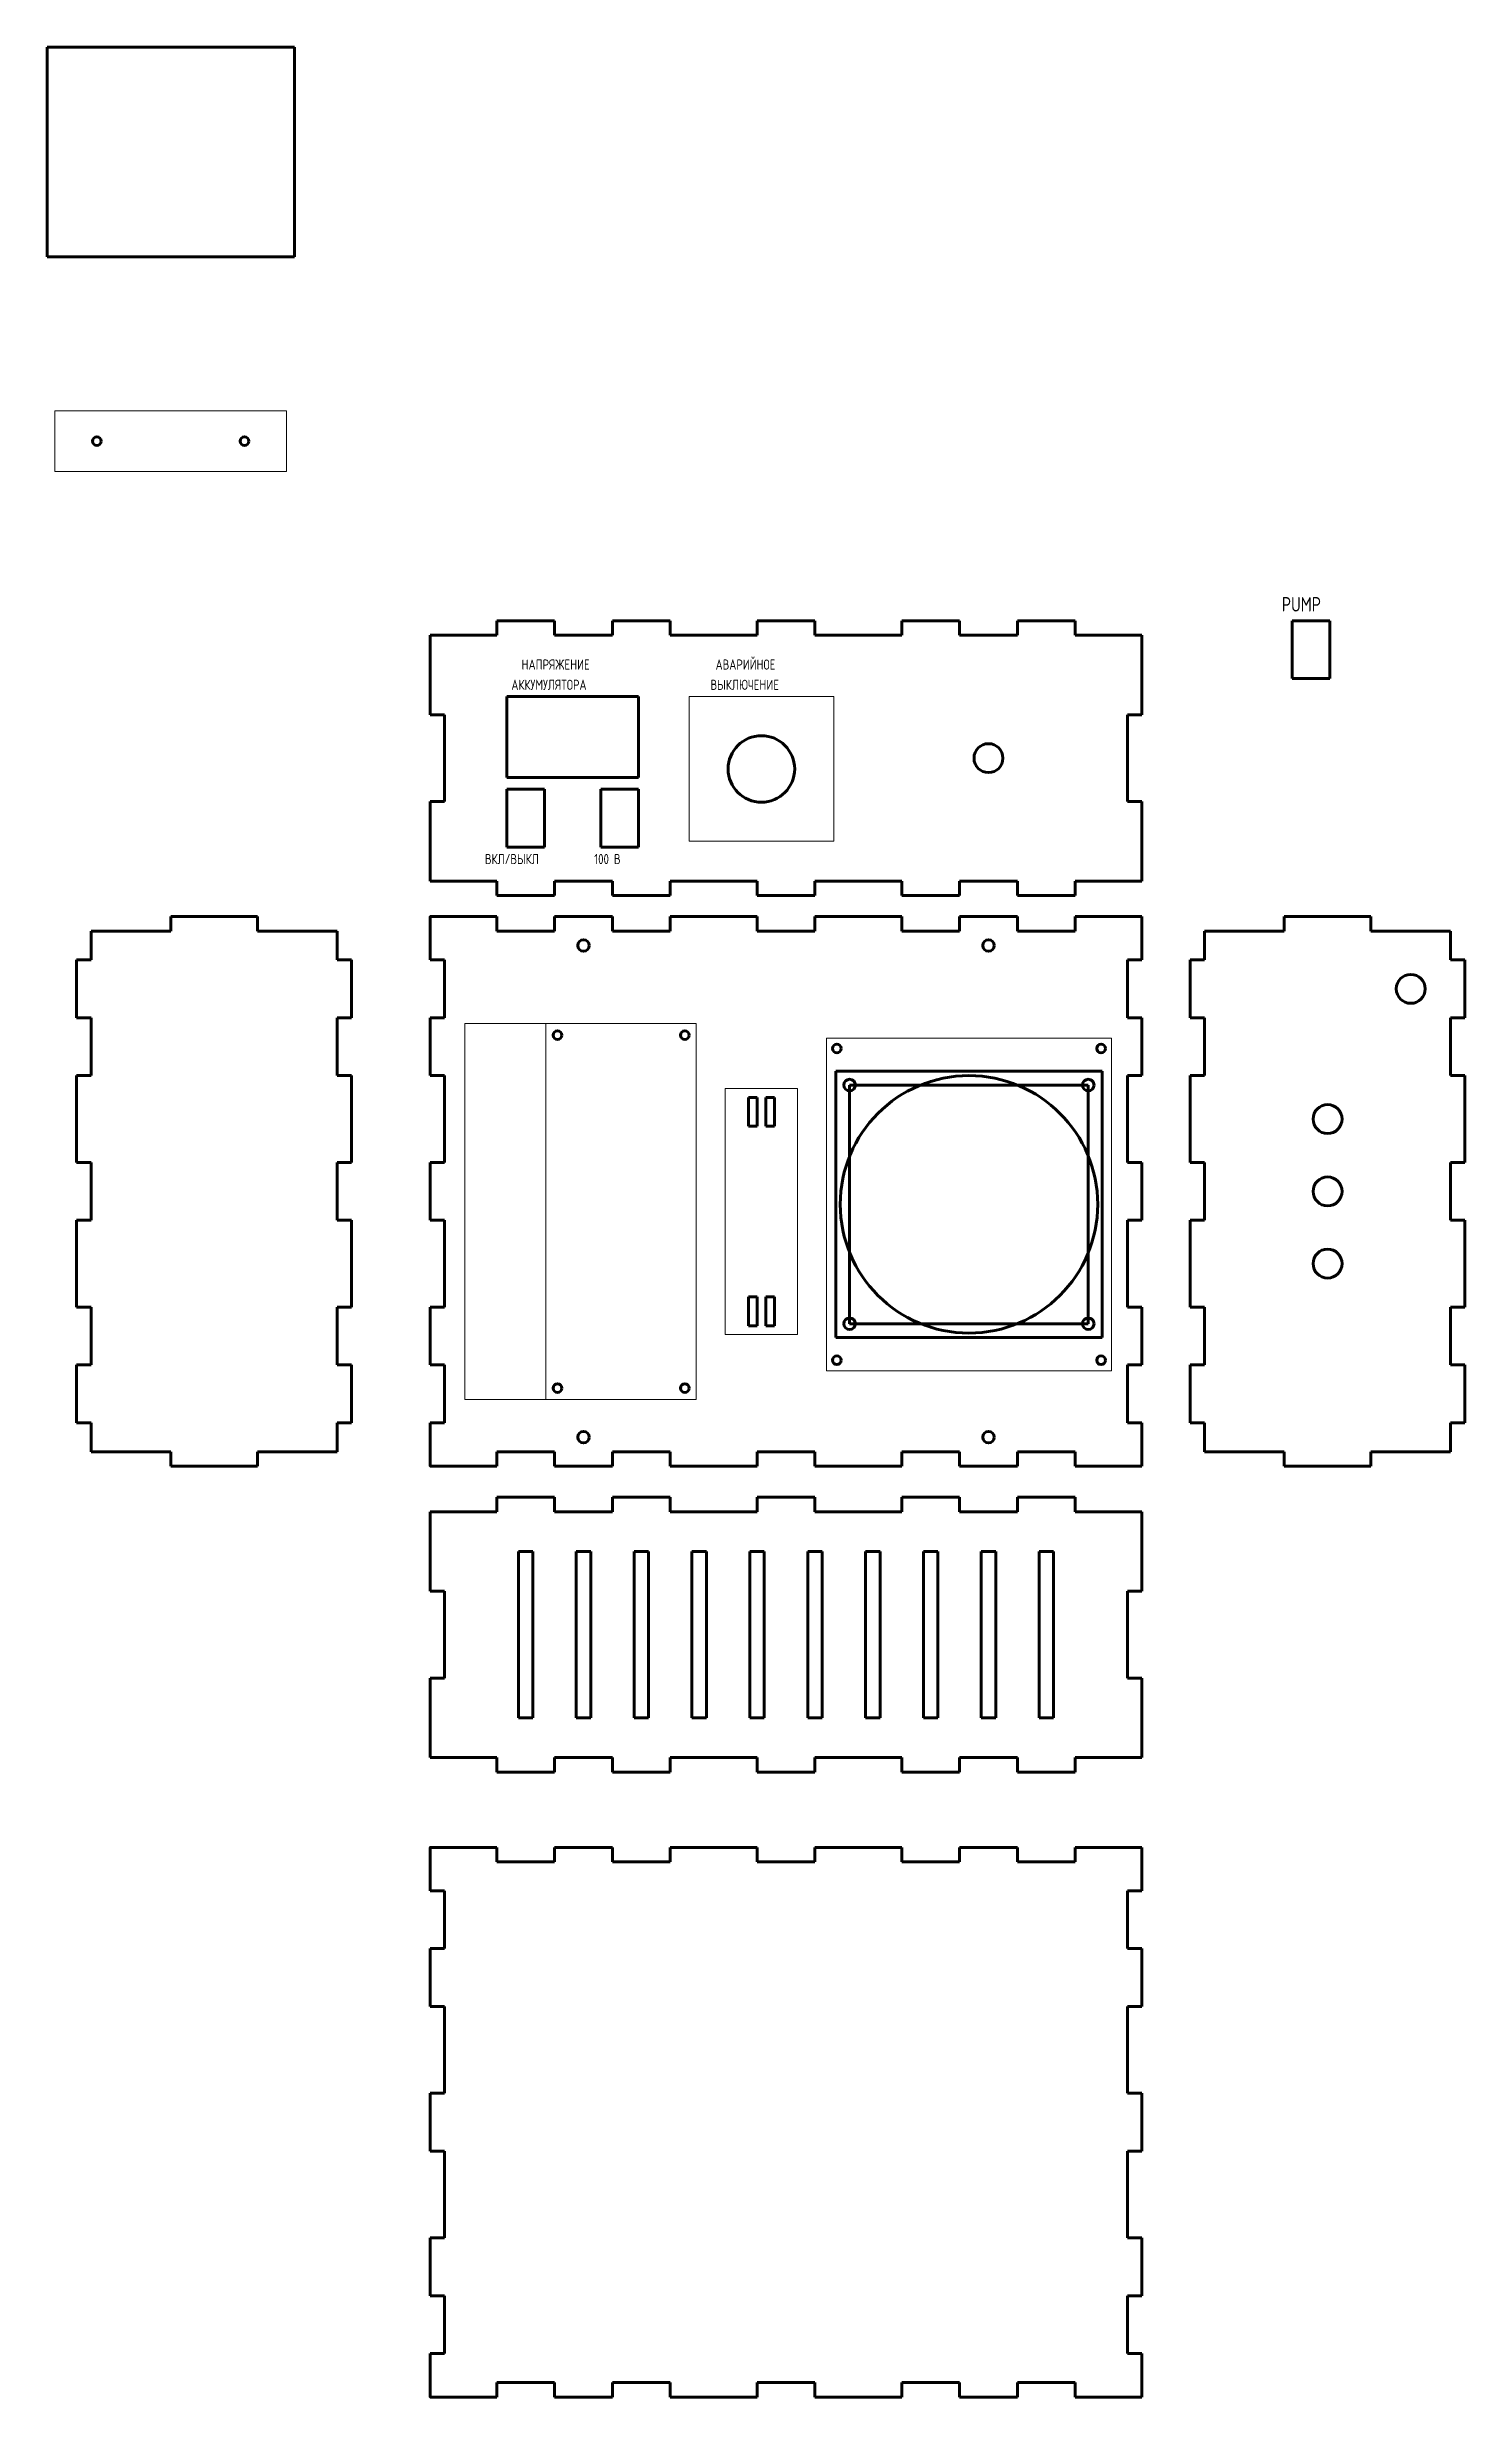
# Model space of a CAD drawing. Header units: millimetres. Extents: x 0 to 1553, y -1348 to 338.
# Drawn here: x 738 to 1228, y -806 to 7 of the extents above; entities that cross this region are included whole.
import ezdxf

# ---------------------------------------------------------------- set-up
doc = ezdxf.new("R2010")
doc.units = ezdxf.units.MM
doc.linetypes.add('K5LT_BASIC', pattern=[0])
doc.linetypes.add('K5LT_THIN', pattern=[0])
doc.styles.add('KTEXTSTYLE', font='GOST_AU.SHX', dxfattribs={"width": 0.96, "height": 5})

msp = doc.modelspace()

# ---------------------------------------------------------------- texts
at = {"color": 7, "attachment_point": 1, "style": 'KTEXTSTYLE'}
for s, insert, char_height in [('\\H5.0;\\W1.000;\\Q15;\\Q0;\\W0.965;PUMP', (1164.55, -183.417), 5), ('\\H5.0;\\W1.000;\\Q15;\\Q0;\\W0.965;\\H3.50;ВКЛ/ВЫКЛ', (889.082, -272.232), 3.5), ('\\H5.0;\\W1.000;\\Q15;\\Q0;\\W0.965;\\H3.50;100 В', (926.861, -272.232), 3.5)]:
    msp.add_mtext(s, dxfattribs=dict(at, insert=insert, char_height=char_height))

# ---------------------------------------------------------------- blocks, each defined once
blk = doc.blocks.new('U32')
at = {"color": 7, "linetype": 'K5LT_THIN', "lineweight": 18}
for p, q in [((820.45, -118.99), (740.45, -118.99)), ((740.45, -118.99), (740.45, -139.99)), ((820.45, -139.99), (820.45, -118.99)), ((740.45, -139.99), (820.45, -139.99))]:
    blk.add_line(p, q, dxfattribs=at)
blk = doc.blocks.new('U43')
at = {"color": 150, "linetype": 'K5LT_BASIC', "lineweight": 60, "true_color": 0x0080ff}
for p, q in [((823.2, 6.76), (737.7, 6.76)), ((737.7, 6.76), (737.7, -65.74)), ((823.2, -65.74), (823.2, 6.76)), ((737.7, -65.74), (823.2, -65.74))]:
    blk.add_line(p, q, dxfattribs=at)
blk = doc.blocks.new('U1')
at = {"color": 150, "linetype": 'K5LT_BASIC', "lineweight": 60, "true_color": 0x0080ff}
for p, q in [((1102.41, -347.36), (1010.41, -347.36)), ((1010.41, -347.36), (1010.41, -439.36)), ((1102.41, -439.36), (1102.41, -347.36)), ((1010.41, -439.36), (1102.41, -439.36))]:
    blk.add_line(p, q, dxfattribs=at)
blk = doc.blocks.new('U2')
at = {"color": 150, "linetype": 'K5LT_BASIC', "lineweight": 60, "true_color": 0x0080ff}
for p, q in [((1097.66, -352.11), (1015.16, -352.11)), ((1015.16, -352.11), (1015.16, -434.61)), ((1097.66, -434.61), (1097.66, -352.11)), ((1015.16, -434.61), (1097.66, -434.61))]:
    blk.add_line(p, q, dxfattribs=at)
blk = doc.blocks.new('U19')
at = {"color": 7, "linetype": 'K5LT_THIN', "lineweight": 18}
for p, q in [((962.16, -330.86), (910.16, -330.86)), ((910.16, -330.86), (910.16, -460.86)), ((962.16, -460.86), (962.16, -330.86)), ((910.16, -460.86), (962.16, -460.86))]:
    blk.add_line(p, q, dxfattribs=at)
blk = doc.blocks.new('U20')
at = {"color": 7, "linetype": 'K5LT_THIN', "lineweight": 18}
for p, q in [((962.16, -330.86), (882.16, -330.86)), ((882.16, -330.86), (882.16, -460.86)), ((962.16, -460.86), (962.16, -330.86)), ((882.16, -460.86), (962.16, -460.86))]:
    blk.add_line(p, q, dxfattribs=at)
blk = doc.blocks.new('U21')
at = {"color": 7, "linetype": 'K5LT_THIN', "lineweight": 18}
for p, q in [((1105.66, -335.86), (1007.16, -335.86)), ((1007.16, -335.86), (1007.16, -450.86)), ((1105.66, -450.86), (1105.66, -335.86)), ((1007.16, -450.86), (1105.66, -450.86))]:
    blk.add_line(p, q, dxfattribs=at)
blk = doc.blocks.new('U22')
at = {"color": 7, "linetype": 'K5LT_THIN', "lineweight": 18}
for p, q in [((997.16, -353.36), (972.16, -353.36)), ((972.16, -353.36), (972.16, -438.36)), ((997.16, -438.36), (997.16, -353.36)), ((972.16, -438.36), (997.16, -438.36))]:
    blk.add_line(p, q, dxfattribs=at)
blk = doc.blocks.new('U23')
at = {"color": 150, "linetype": 'K5LT_BASIC', "lineweight": 60, "true_color": 0x0080ff}
for p, q in [((989.16, -356.36), (986.16, -356.36)), ((986.16, -356.36), (986.16, -366.36)), ((989.16, -366.36), (989.16, -356.36)), ((986.16, -366.36), (989.16, -366.36))]:
    blk.add_line(p, q, dxfattribs=at)
blk = doc.blocks.new('U24')
at = {"color": 150, "linetype": 'K5LT_BASIC', "lineweight": 60, "true_color": 0x0080ff}
for p, q in [((983.16, -356.36), (980.16, -356.36)), ((980.16, -356.36), (980.16, -366.36)), ((983.16, -366.36), (983.16, -356.36)), ((980.16, -366.36), (983.16, -366.36))]:
    blk.add_line(p, q, dxfattribs=at)
blk = doc.blocks.new('U25')
at = {"color": 150, "linetype": 'K5LT_BASIC', "lineweight": 60, "true_color": 0x0080ff}
for p, q in [((989.16, -425.36), (986.16, -425.36)), ((986.16, -425.36), (986.16, -435.36)), ((989.16, -435.36), (989.16, -425.36)), ((986.16, -435.36), (989.16, -435.36))]:
    blk.add_line(p, q, dxfattribs=at)
blk = doc.blocks.new('U26')
at = {"color": 150, "linetype": 'K5LT_BASIC', "lineweight": 60, "true_color": 0x0080ff}
for p, q in [((983.16, -425.36), (980.16, -425.36)), ((980.16, -425.36), (980.16, -435.36)), ((983.16, -435.36), (983.16, -425.36)), ((980.16, -435.36), (983.16, -435.36))]:
    blk.add_line(p, q, dxfattribs=at)
blk = doc.blocks.new('U28')
at = {"color": 7, "linetype": 'K5LT_THIN', "lineweight": 18}
for p, q in [((1009.66, -217.84), (959.66, -217.84)), ((959.66, -217.84), (959.66, -267.84)), ((1009.66, -267.84), (1009.66, -217.84)), ((959.66, -267.84), (1009.66, -267.84))]:
    blk.add_line(p, q, dxfattribs=at)
blk = doc.blocks.new('T4')
at = {"color": 7, "char_height": 3.5, "attachment_point": 1, "style": 'KTEXTSTYLE'}
for s, insert in [('\\H5.0;\\W1.000;\\Q15;\\Q0;\\W0.965;\\H3.50;АВАРИЙНОЕ', (968.82, -204.99)), ('\\H5.0;\\W1.000;\\Q15;\\Q0;\\W0.965;\\H3.50;ВЫКЛЮЧЕНИЕ', (967.06, -211.99))]:
    blk.add_mtext(s, dxfattribs=dict(at, insert=insert))
blk = doc.blocks.new('U29')
at = {"color": 150, "linetype": 'K5LT_BASIC', "lineweight": 60, "true_color": 0x0080ff}
for p, q in [((942.16, -217.84), (896.66, -217.84)), ((896.66, -217.84), (896.66, -245.84)), ((942.16, -245.84), (942.16, -217.84)), ((896.66, -245.84), (942.16, -245.84))]:
    blk.add_line(p, q, dxfattribs=at)
blk = doc.blocks.new('U30')
at = {"color": 150, "linetype": 'K5LT_BASIC', "lineweight": 60, "true_color": 0x0080ff}
for p, q in [((896.66, -269.84), (896.66, -249.84)), ((896.66, -249.84), (909.66, -249.84)), ((909.66, -249.84), (909.66, -269.84)), ((909.66, -269.84), (896.66, -269.84))]:
    blk.add_line(p, q, dxfattribs=at)
blk = doc.blocks.new('U31')
at = {"color": 150, "linetype": 'K5LT_BASIC', "lineweight": 60, "true_color": 0x0080ff}
for p, q in [((929.16, -269.84), (929.16, -249.84)), ((929.16, -249.84), (942.16, -249.84)), ((942.16, -249.84), (942.16, -269.84)), ((942.16, -269.84), (929.16, -269.84))]:
    blk.add_line(p, q, dxfattribs=at)
blk = doc.blocks.new('U33')
at = {"color": 150, "linetype": 'K5LT_BASIC', "lineweight": 60, "true_color": 0x0080ff}
for p, q in [((905.66, -513.36), (900.66, -513.36)), ((900.66, -513.36), (900.66, -570.86)), ((905.66, -570.86), (905.66, -513.36)), ((900.66, -570.86), (905.66, -570.86))]:
    blk.add_line(p, q, dxfattribs=at)
blk = doc.blocks.new('U34')
at = {"color": 150, "linetype": 'K5LT_BASIC', "lineweight": 60, "true_color": 0x0080ff}
for p, q in [((925.66, -513.36), (920.66, -513.36)), ((920.66, -513.36), (920.66, -570.86)), ((925.66, -570.86), (925.66, -513.36)), ((920.66, -570.86), (925.66, -570.86))]:
    blk.add_line(p, q, dxfattribs=at)
blk = doc.blocks.new('U35')
at = {"color": 150, "linetype": 'K5LT_BASIC', "lineweight": 60, "true_color": 0x0080ff}
for p, q in [((945.66, -513.36), (940.66, -513.36)), ((940.66, -513.36), (940.66, -570.86)), ((945.66, -570.86), (945.66, -513.36)), ((940.66, -570.86), (945.66, -570.86))]:
    blk.add_line(p, q, dxfattribs=at)
blk = doc.blocks.new('U36')
at = {"color": 150, "linetype": 'K5LT_BASIC', "lineweight": 60, "true_color": 0x0080ff}
for p, q in [((1085.66, -513.36), (1080.66, -513.36)), ((1080.66, -513.36), (1080.66, -570.86)), ((1085.66, -570.86), (1085.66, -513.36)), ((1080.66, -570.86), (1085.66, -570.86))]:
    blk.add_line(p, q, dxfattribs=at)
blk = doc.blocks.new('U37')
at = {"color": 150, "linetype": 'K5LT_BASIC', "lineweight": 60, "true_color": 0x0080ff}
for p, q in [((1065.66, -513.36), (1060.66, -513.36)), ((1060.66, -513.36), (1060.66, -570.86)), ((1065.66, -570.86), (1065.66, -513.36)), ((1060.66, -570.86), (1065.66, -570.86))]:
    blk.add_line(p, q, dxfattribs=at)
blk = doc.blocks.new('U38')
at = {"color": 150, "linetype": 'K5LT_BASIC', "lineweight": 60, "true_color": 0x0080ff}
for p, q in [((1045.66, -513.36), (1040.66, -513.36)), ((1040.66, -513.36), (1040.66, -570.86)), ((1045.66, -570.86), (1045.66, -513.36)), ((1040.66, -570.86), (1045.66, -570.86))]:
    blk.add_line(p, q, dxfattribs=at)
blk = doc.blocks.new('U39')
at = {"color": 150, "linetype": 'K5LT_BASIC', "lineweight": 60, "true_color": 0x0080ff}
for p, q in [((1025.66, -513.36), (1020.66, -513.36)), ((1020.66, -513.36), (1020.66, -570.86)), ((1025.66, -570.86), (1025.66, -513.36)), ((1020.66, -570.86), (1025.66, -570.86))]:
    blk.add_line(p, q, dxfattribs=at)
blk = doc.blocks.new('U40')
at = {"color": 150, "linetype": 'K5LT_BASIC', "lineweight": 60, "true_color": 0x0080ff}
for p, q in [((1005.66, -513.36), (1000.66, -513.36)), ((1000.66, -513.36), (1000.66, -570.86)), ((1005.66, -570.86), (1005.66, -513.36)), ((1000.66, -570.86), (1005.66, -570.86))]:
    blk.add_line(p, q, dxfattribs=at)
blk = doc.blocks.new('U41')
at = {"color": 150, "linetype": 'K5LT_BASIC', "lineweight": 60, "true_color": 0x0080ff}
for p, q in [((965.66, -513.36), (960.66, -513.36)), ((960.66, -513.36), (960.66, -570.86)), ((965.66, -570.86), (965.66, -513.36)), ((960.66, -570.86), (965.66, -570.86))]:
    blk.add_line(p, q, dxfattribs=at)
blk = doc.blocks.new('U42')
at = {"color": 150, "linetype": 'K5LT_BASIC', "lineweight": 60, "true_color": 0x0080ff}
for p, q in [((985.66, -513.36), (980.66, -513.36)), ((980.66, -513.36), (980.66, -570.86)), ((985.66, -570.86), (985.66, -513.36)), ((980.66, -570.86), (985.66, -570.86))]:
    blk.add_line(p, q, dxfattribs=at)
blk = doc.blocks.new('T5')
at = {"color": 7, "char_height": 3.5, "attachment_point": 1, "style": 'KTEXTSTYLE'}
for s, insert in [('\\H5.0;\\W1.000;\\Q15;\\Q0;\\W0.965;\\H3.50;НАПРЯЖЕНИЕ', (901.75, -204.99)), ('\\H5.0;\\W1.000;\\Q15;\\Q0;\\W0.965;\\H3.50;АККУМУЛЯТОРА', (898.23, -211.99))]:
    blk.add_mtext(s, dxfattribs=dict(at, insert=insert))
blk = doc.blocks.new('U27')
at = {"color": 150, "linetype": 'K5LT_BASIC', "lineweight": 60, "true_color": 0x0080ff}
for p, q in [((1168.1, -211.59), (1168.1, -191.59)), ((1168.1, -191.59), (1181.1, -191.59)), ((1181.1, -191.59), (1181.1, -211.59)), ((1181.1, -211.59), (1168.1, -211.59))]:
    blk.add_line(p, q, dxfattribs=at)

# ---------------------------------------------------------------- linework, layer by layer
at = {"color": 150, "linetype": 'K5LT_BASIC', "lineweight": 60, "true_color": 0x0080ff}
for p, q in [((893.158, -196.59), (893.158, -191.59)), ((893.158, -191.59), (913.158, -191.59)), ((913.158, -196.59), (913.158, -191.59)), ((933.158, -196.59), (933.158, -191.59)), ((933.158, -191.59), (953.158, -191.59)), ((953.158, -196.59), (953.158, -191.59)), ((983.158, -196.59), (983.158, -191.59)), ((983.158, -191.59), (1003.158, -191.59)), ((1003.158, -196.59), (1003.158, -191.59)), ((1033.158, -196.59), (1033.158, -191.59)), ((1033.158, -191.59), (1053.158, -191.59)), ((1053.158, -196.59), (1053.158, -191.59)), ((1073.158, -196.59), (1073.158, -191.59)), ((1073.158, -191.59), (1093.158, -191.59)), ((1093.158, -196.59), (1093.158, -191.59)), ((870.158, -196.59), (870.158, -224.09)), ((893.158, -196.59), (870.158, -196.59)), ((1116.158, -196.59), (1093.158, -196.59)), ((1116.158, -196.59), (1116.158, -224.09)), ((870.158, -224.09), (875.158, -224.09)), ((1116.158, -224.09), (1111.158, -224.09)), ((870.158, -254.09), (875.158, -254.09)), ((870.158, -254.09), (870.158, -281.59)), ((1116.158, -254.09), (1111.158, -254.09)), ((1116.158, -254.09), (1116.158, -281.59)), ((893.158, -281.59), (870.158, -281.59)), ((893.158, -281.59), (893.158, -286.59)), ((913.158, -281.59), (913.158, -286.59)), ((933.158, -281.59), (933.158, -286.59)), ((953.158, -281.59), (953.158, -286.59)), ((983.158, -281.59), (983.158, -286.59)), ((1003.158, -281.59), (1003.158, -286.59)), ((1033.158, -281.59), (1033.158, -286.59)), ((1053.158, -281.59), (1053.158, -286.59)), ((1073.158, -281.59), (1073.158, -286.59)), ((1093.158, -281.59), (1093.158, -286.59)), ((1116.158, -281.59), (1093.158, -281.59)), ((893.158, -286.59), (913.158, -286.59)), ((933.158, -286.59), (953.158, -286.59)), ((983.158, -286.59), (1003.158, -286.59)), ((1033.158, -286.59), (1053.158, -286.59)), ((1073.158, -286.59), (1093.158, -286.59)), ((752.949, -298.859), (752.949, -308.859)), ((780.449, -298.859), (752.949, -298.859)), ((780.449, -298.859), (780.449, -293.859)), ((810.449, -298.859), (810.449, -293.859)), ((837.949, -298.859), (810.449, -298.859)), ((837.949, -298.859), (837.949, -308.859)), ((893.158, -293.859), (893.158, -298.859)), ((893.158, -298.859), (913.158, -298.859)), ((913.158, -293.859), (913.158, -298.859)), ((933.158, -293.859), (933.158, -298.859)), ((933.158, -298.859), (953.158, -298.859)), ((953.158, -293.859), (953.158, -298.859)), ((983.158, -293.859), (983.158, -298.859)), ((983.158, -298.859), (1003.158, -298.859)), ((1003.158, -293.859), (1003.158, -298.859)), ((1033.158, -293.859), (1033.158, -298.859)), ((1033.158, -298.859), (1053.158, -298.859)), ((1053.158, -293.859), (1053.158, -298.859)), ((1073.158, -293.859), (1073.158, -298.859)), ((1073.158, -298.859), (1093.158, -298.859)), ((1093.158, -293.859), (1093.158, -298.859)), ((1093.158, -293.859), (1116.158, -293.859)), ((1116.158, -293.859), (1116.158, -308.859)), ((1137.879, -298.859), (1137.879, -308.859)), ((1165.379, -298.859), (1137.879, -298.859)), ((1165.379, -298.859), (1165.379, -293.859)), ((1195.379, -298.859), (1195.379, -293.859)), ((1222.879, -298.859), (1195.379, -298.859)), ((1222.879, -298.859), (1222.879, -308.859)), ((747.949, -308.859), (752.949, -308.859)), ((842.949, -308.859), (837.949, -308.859)), ((875.158, -308.859), (870.158, -308.859)), ((1111.158, -308.859), (1116.158, -308.859)), ((1132.879, -308.859), (1137.879, -308.859)), ((1227.879, -308.859), (1222.879, -308.859)), ((747.949, -328.859), (752.949, -328.859)), ((752.949, -328.859), (752.949, -348.859)), ((837.949, -328.859), (837.949, -348.859)), ((842.949, -328.859), (837.949, -328.859)), ((870.158, -328.859), (870.158, -348.859)), ((875.158, -328.859), (870.158, -328.859)), ((1111.158, -328.859), (1116.158, -328.859)), ((1116.158, -328.859), (1116.158, -348.859)), ((1132.879, -328.859), (1137.879, -328.859)), ((1137.879, -328.859), (1137.879, -348.859)), ((1222.879, -328.859), (1222.879, -348.859)), ((1227.879, -328.859), (1222.879, -328.859)), ((747.949, -348.859), (752.949, -348.859)), ((842.949, -348.859), (837.949, -348.859)), ((875.158, -348.859), (870.158, -348.859)), ((1111.158, -348.859), (1116.158, -348.859)), ((1132.879, -348.859), (1137.879, -348.859)), ((1227.879, -348.859), (1222.879, -348.859)), ((747.949, -378.859), (752.949, -378.859)), ((752.949, -378.859), (752.949, -398.859)), ((837.949, -378.859), (837.949, -398.859)), ((842.949, -378.859), (837.949, -378.859)), ((870.158, -378.859), (870.158, -398.859)), ((875.158, -378.859), (870.158, -378.859)), ((1111.158, -378.859), (1116.158, -378.859)), ((1116.158, -378.859), (1116.158, -398.859)), ((1132.879, -378.859), (1137.879, -378.859)), ((1137.879, -378.859), (1137.879, -398.859)), ((1222.879, -378.859), (1222.879, -398.859)), ((1227.879, -378.859), (1222.879, -378.859)), ((747.949, -398.859), (752.949, -398.859)), ((842.949, -398.859), (837.949, -398.859)), ((875.158, -398.859), (870.158, -398.859)), ((1111.158, -398.859), (1116.158, -398.859)), ((1132.879, -398.859), (1137.879, -398.859)), ((1227.879, -398.859), (1222.879, -398.859)), ((747.949, -428.859), (752.949, -428.859)), ((752.949, -428.859), (752.949, -448.859)), ((837.949, -428.859), (837.949, -448.859)), ((842.949, -428.859), (837.949, -428.859)), ((870.158, -428.859), (870.158, -448.859)), ((875.158, -428.859), (870.158, -428.859)), ((1111.158, -428.859), (1116.158, -428.859)), ((1116.158, -428.859), (1116.158, -448.859)), ((1132.879, -428.859), (1137.879, -428.859)), ((1137.879, -428.859), (1137.879, -448.859)), ((1222.879, -428.859), (1222.879, -448.859)), ((1227.879, -428.859), (1222.879, -428.859)), ((747.949, -448.859), (752.949, -448.859)), ((842.949, -448.859), (837.949, -448.859)), ((875.158, -448.859), (870.158, -448.859)), ((1111.158, -448.859), (1116.158, -448.859)), ((1132.879, -448.859), (1137.879, -448.859)), ((1227.879, -448.859), (1222.879, -448.859)), ((752.949, -468.859), (747.949, -468.859)), ((752.949, -468.859), (752.949, -478.859)), ((837.949, -468.859), (837.949, -478.859)), ((837.949, -468.859), (842.949, -468.859)), ((870.158, -468.859), (875.158, -468.859)), ((1116.158, -468.859), (1111.158, -468.859)), ((1116.158, -468.859), (1116.158, -483.859)), ((1137.879, -468.859), (1132.879, -468.859)), ((1137.879, -468.859), (1137.879, -478.859)), ((1222.879, -468.859), (1222.879, -478.859)), ((1222.879, -468.859), (1227.879, -468.859)), ((780.449, -478.859), (752.949, -478.859)), ((780.449, -478.859), (780.449, -483.859)), ((837.949, -478.859), (810.449, -478.859)), ((810.449, -478.859), (810.449, -483.859)), ((893.158, -483.859), (893.158, -478.859)), ((893.158, -478.859), (913.158, -478.859)), ((913.158, -483.859), (913.158, -478.859)), ((933.158, -483.859), (933.158, -478.859)), ((933.158, -478.859), (953.158, -478.859)), ((953.158, -483.859), (953.158, -478.859)), ((983.158, -483.859), (983.158, -478.859)), ((983.158, -478.859), (1003.158, -478.859)), ((1003.158, -483.859), (1003.158, -478.859)), ((1033.158, -483.859), (1033.158, -478.859)), ((1033.158, -478.859), (1053.158, -478.859)), ((1053.158, -483.859), (1053.158, -478.859)), ((1073.158, -483.859), (1073.158, -478.859)), ((1073.158, -478.859), (1093.158, -478.859)), ((1093.158, -483.859), (1093.158, -478.859)), ((1165.379, -478.859), (1137.879, -478.859)), ((1165.379, -478.859), (1165.379, -483.859)), ((1222.879, -478.859), (1195.379, -478.859)), ((1195.379, -478.859), (1195.379, -483.859)), ((1093.158, -483.859), (1116.158, -483.859)), ((893.158, -499.608), (893.158, -494.608)), ((893.158, -494.608), (913.158, -494.608)), ((913.158, -499.608), (913.158, -494.608)), ((933.158, -499.608), (933.158, -494.608)), ((933.158, -494.608), (953.158, -494.608)), ((953.158, -499.608), (953.158, -494.608)), ((983.158, -499.608), (983.158, -494.608)), ((983.158, -494.608), (1003.158, -494.608)), ((1003.158, -499.608), (1003.158, -494.608)), ((1033.158, -499.608), (1033.158, -494.608)), ((1033.158, -494.608), (1053.158, -494.608)), ((1053.158, -499.608), (1053.158, -494.608)), ((1073.158, -499.608), (1073.158, -494.608)), ((1073.158, -494.608), (1093.158, -494.608)), ((1093.158, -499.608), (1093.158, -494.608)), ((870.158, -499.608), (870.158, -527.108)), ((893.158, -499.608), (870.158, -499.608)), ((1116.158, -499.608), (1093.158, -499.608)), ((1116.158, -499.608), (1116.158, -527.108)), ((870.158, -527.108), (875.158, -527.108)), ((1116.158, -527.108), (1111.158, -527.108)), ((870.158, -557.108), (875.158, -557.108)), ((870.158, -557.108), (870.158, -584.608)), ((1116.158, -557.108), (1111.158, -557.108)), ((1116.158, -557.108), (1116.158, -584.608)), ((893.158, -584.608), (870.158, -584.608)), ((893.158, -584.608), (893.158, -589.608)), ((913.158, -584.608), (913.158, -589.608)), ((933.158, -584.608), (933.158, -589.608)), ((953.158, -584.608), (953.158, -589.608)), ((983.158, -584.608), (983.158, -589.608)), ((1003.158, -584.608), (1003.158, -589.608)), ((1033.158, -584.608), (1033.158, -589.608)), ((1053.158, -584.608), (1053.158, -589.608)), ((1073.158, -584.608), (1073.158, -589.608)), ((1093.158, -584.608), (1093.158, -589.608)), ((1116.158, -584.608), (1093.158, -584.608)), ((893.158, -589.608), (913.158, -589.608)), ((933.158, -589.608), (953.158, -589.608)), ((983.158, -589.608), (1003.158, -589.608)), ((1033.158, -589.608), (1053.158, -589.608)), ((1073.158, -589.608), (1093.158, -589.608)), ((893.158, -615.675), (893.158, -620.675)), ((913.158, -615.675), (913.158, -620.675)), ((933.158, -615.675), (933.158, -620.675)), ((953.158, -615.675), (953.158, -620.675)), ((983.158, -615.675), (983.158, -620.675)), ((1003.158, -615.675), (1003.158, -620.675)), ((1033.158, -615.675), (1033.158, -620.675)), ((1053.158, -615.675), (1053.158, -620.675)), ((1073.158, -615.675), (1073.158, -620.675)), ((1093.158, -615.675), (1093.158, -620.675)), ((1093.158, -615.675), (1116.158, -615.675)), ((1116.158, -615.675), (1116.158, -630.675)), ((893.158, -620.675), (913.158, -620.675)), ((933.158, -620.675), (953.158, -620.675)), ((983.158, -620.675), (1003.158, -620.675)), ((1033.158, -620.675), (1053.158, -620.675)), ((1073.158, -620.675), (1093.158, -620.675)), ((875.158, -630.675), (870.158, -630.675)), ((1111.158, -630.675), (1116.158, -630.675)), ((870.158, -650.675), (870.158, -670.675)), ((875.158, -650.675), (870.158, -650.675)), ((1111.158, -650.675), (1116.158, -650.675)), ((1116.158, -650.675), (1116.158, -670.675)), ((875.158, -670.675), (870.158, -670.675)), ((1111.158, -670.675), (1116.158, -670.675)), ((870.158, -700.675), (870.158, -720.675)), ((875.158, -700.675), (870.158, -700.675)), ((1111.158, -700.675), (1116.158, -700.675)), ((1116.158, -700.675), (1116.158, -720.675)), ((875.158, -720.675), (870.158, -720.675)), ((1111.158, -720.675), (1116.158, -720.675)), ((870.158, -750.675), (870.158, -770.675)), ((875.158, -750.675), (870.158, -750.675)), ((1111.158, -750.675), (1116.158, -750.675)), ((1116.158, -750.675), (1116.158, -770.675)), ((875.158, -770.675), (870.158, -770.675)), ((1111.158, -770.675), (1116.158, -770.675)), ((870.158, -790.675), (875.158, -790.675)), ((1116.158, -790.675), (1111.158, -790.675)), ((1116.158, -790.675), (1116.158, -805.675)), ((893.158, -805.675), (893.158, -800.675)), ((893.158, -800.675), (913.158, -800.675)), ((913.158, -805.675), (913.158, -800.675)), ((933.158, -805.675), (933.158, -800.675)), ((933.158, -800.675), (953.158, -800.675)), ((953.158, -805.675), (953.158, -800.675)), ((983.158, -805.675), (983.158, -800.675)), ((983.158, -800.675), (1003.158, -800.675)), ((1003.158, -805.675), (1003.158, -800.675)), ((1033.158, -805.675), (1033.158, -800.675)), ((1033.158, -800.675), (1053.158, -800.675)), ((1053.158, -805.675), (1053.158, -800.675)), ((1073.158, -805.675), (1073.158, -800.675)), ((1073.158, -800.675), (1093.158, -800.675)), ((1093.158, -805.675), (1093.158, -800.675)), ((1093.158, -805.675), (1116.158, -805.675))]:
    msp.add_line(p, q, dxfattribs=at)
for points in [[(933.158, -196.59), (913.158, -196.59)], [(983.158, -196.59), (953.158, -196.59)], [(1033.158, -196.59), (1003.158, -196.59)], [(1073.158, -196.59), (1053.158, -196.59)], [(875.158, -224.09), (875.158, -254.09)], [(1111.158, -224.09), (1111.158, -254.09)], [(933.158, -281.59), (913.158, -281.59)], [(983.158, -281.59), (953.158, -281.59)], [(1033.158, -281.59), (1003.158, -281.59)], [(1073.158, -281.59), (1053.158, -281.59)], [(810.449, -293.859), (780.449, -293.859)], [(893.158, -293.859), (870.158, -293.859), (870.158, -308.859)], [(933.158, -293.859), (913.158, -293.859)], [(983.158, -293.859), (953.158, -293.859)], [(1033.158, -293.859), (1003.158, -293.859)], [(1073.158, -293.859), (1053.158, -293.859)], [(1195.379, -293.859), (1165.379, -293.859)], [(747.949, -328.859), (747.949, -308.859)], [(842.949, -328.859), (842.949, -308.859)], [(875.158, -328.859), (875.158, -308.859)], [(1111.158, -328.859), (1111.158, -308.859)], [(1132.879, -328.859), (1132.879, -308.859)], [(1227.879, -328.859), (1227.879, -308.859)], [(747.949, -378.859), (747.949, -348.859)], [(842.949, -378.859), (842.949, -348.859)], [(875.158, -378.859), (875.158, -348.859)], [(1111.158, -378.859), (1111.158, -348.859)], [(1132.879, -378.859), (1132.879, -348.859)], [(1227.879, -378.859), (1227.879, -348.859)], [(747.949, -428.859), (747.949, -398.859)], [(842.949, -428.859), (842.949, -398.859)], [(875.158, -428.859), (875.158, -398.859)], [(1111.158, -428.859), (1111.158, -398.859)], [(1132.879, -428.859), (1132.879, -398.859)], [(1227.879, -428.859), (1227.879, -398.859)], [(747.949, -468.859), (747.949, -448.859)], [(842.949, -468.859), (842.949, -448.859)], [(875.158, -468.859), (875.158, -448.859)], [(1111.158, -468.859), (1111.158, -448.859)], [(1132.879, -468.859), (1132.879, -448.859)], [(1227.879, -468.859), (1227.879, -448.859)], [(870.158, -468.859), (870.158, -483.859), (893.158, -483.859)], [(810.449, -483.859), (780.449, -483.859)], [(933.158, -483.859), (913.158, -483.859)], [(983.158, -483.859), (953.158, -483.859)], [(1033.158, -483.859), (1003.158, -483.859)], [(1073.158, -483.859), (1053.158, -483.859)], [(1195.379, -483.859), (1165.379, -483.859)], [(933.158, -499.608), (913.158, -499.608)], [(983.158, -499.608), (953.158, -499.608)], [(1033.158, -499.608), (1003.158, -499.608)], [(1073.158, -499.608), (1053.158, -499.608)], [(875.158, -527.108), (875.158, -557.108)], [(1111.158, -527.108), (1111.158, -557.108)], [(933.158, -584.608), (913.158, -584.608)], [(983.158, -584.608), (953.158, -584.608)], [(1033.158, -584.608), (1003.158, -584.608)], [(1073.158, -584.608), (1053.158, -584.608)], [(893.158, -615.675), (870.158, -615.675), (870.158, -630.675)], [(933.158, -615.675), (913.158, -615.675)], [(983.158, -615.675), (953.158, -615.675)], [(1033.158, -615.675), (1003.158, -615.675)], [(1073.158, -615.675), (1053.158, -615.675)], [(875.158, -650.675), (875.158, -630.675)], [(1111.158, -650.675), (1111.158, -630.675)], [(875.158, -700.675), (875.158, -670.675)], [(1111.158, -700.675), (1111.158, -670.675)], [(875.158, -750.675), (875.158, -720.675)], [(1111.158, -750.675), (1111.158, -720.675)], [(875.158, -790.675), (875.158, -770.675)], [(1111.158, -790.675), (1111.158, -770.675)], [(870.158, -790.675), (870.158, -805.675), (893.158, -805.675)], [(933.158, -805.675), (913.158, -805.675)], [(983.158, -805.675), (953.158, -805.675)], [(1033.158, -805.675), (1003.158, -805.675)], [(1073.158, -805.675), (1053.158, -805.675)]]:
    msp.add_lwpolyline(points, dxfattribs=at)
for centre, radius in [((754.949, -129.489), 1.5), ((805.949, -129.489), 1.5), ((984.658, -242.84), 11.5), ((1063.158, -239.09), 5), ((923.158, -303.859), 2), ((1063.158, -303.859), 2), ((1209.129, -318.859), 5), ((914.158, -334.859), 1.5), ((958.158, -334.859), 1.5), ((1010.758, -339.459), 1.5), ((1102.058, -339.459), 1.5), ((1056.408, -393.359), 44.5), ((1015.158, -352.109), 2), ((1097.658, -352.109), 2), ((1180.379, -363.859), 5), ((1180.379, -388.859), 5), ((1180.379, -413.859), 5), ((1015.158, -434.609), 2), ((1097.658, -434.609), 2), ((1010.758, -447.259), 1.5), ((1102.058, -447.259), 1.5), ((914.158, -456.859), 1.5), ((958.158, -456.859), 1.5), ((923.158, -473.859), 2), ((1063.158, -473.859), 2)]:
    msp.add_circle(centre, radius, dxfattribs=at)

# ---------------------------------------------------------------- block references
for name in ['U43', 'U32', 'U27', 'T5', 'T4', 'U29', 'U28', 'U30', 'U31', 'U20', 'U19', 'U21', 'U1', 'U22', 'U24', 'U23', 'U2', 'U26', 'U25', 'U33', 'U34', 'U35', 'U41', 'U42', 'U40', 'U39', 'U38', 'U37', 'U36']:
    msp.add_blockref(name, (0, 0))

msp.set_redraw_order([(e.dxf.handle, doc.entitydb.next_handle()) for e in msp.query("TEXT MTEXT ATTDEF DIMENSION ARC_DIMENSION")])  # texts and dimensions are drawn at this point

doc.saveas('drawing.dxf')
